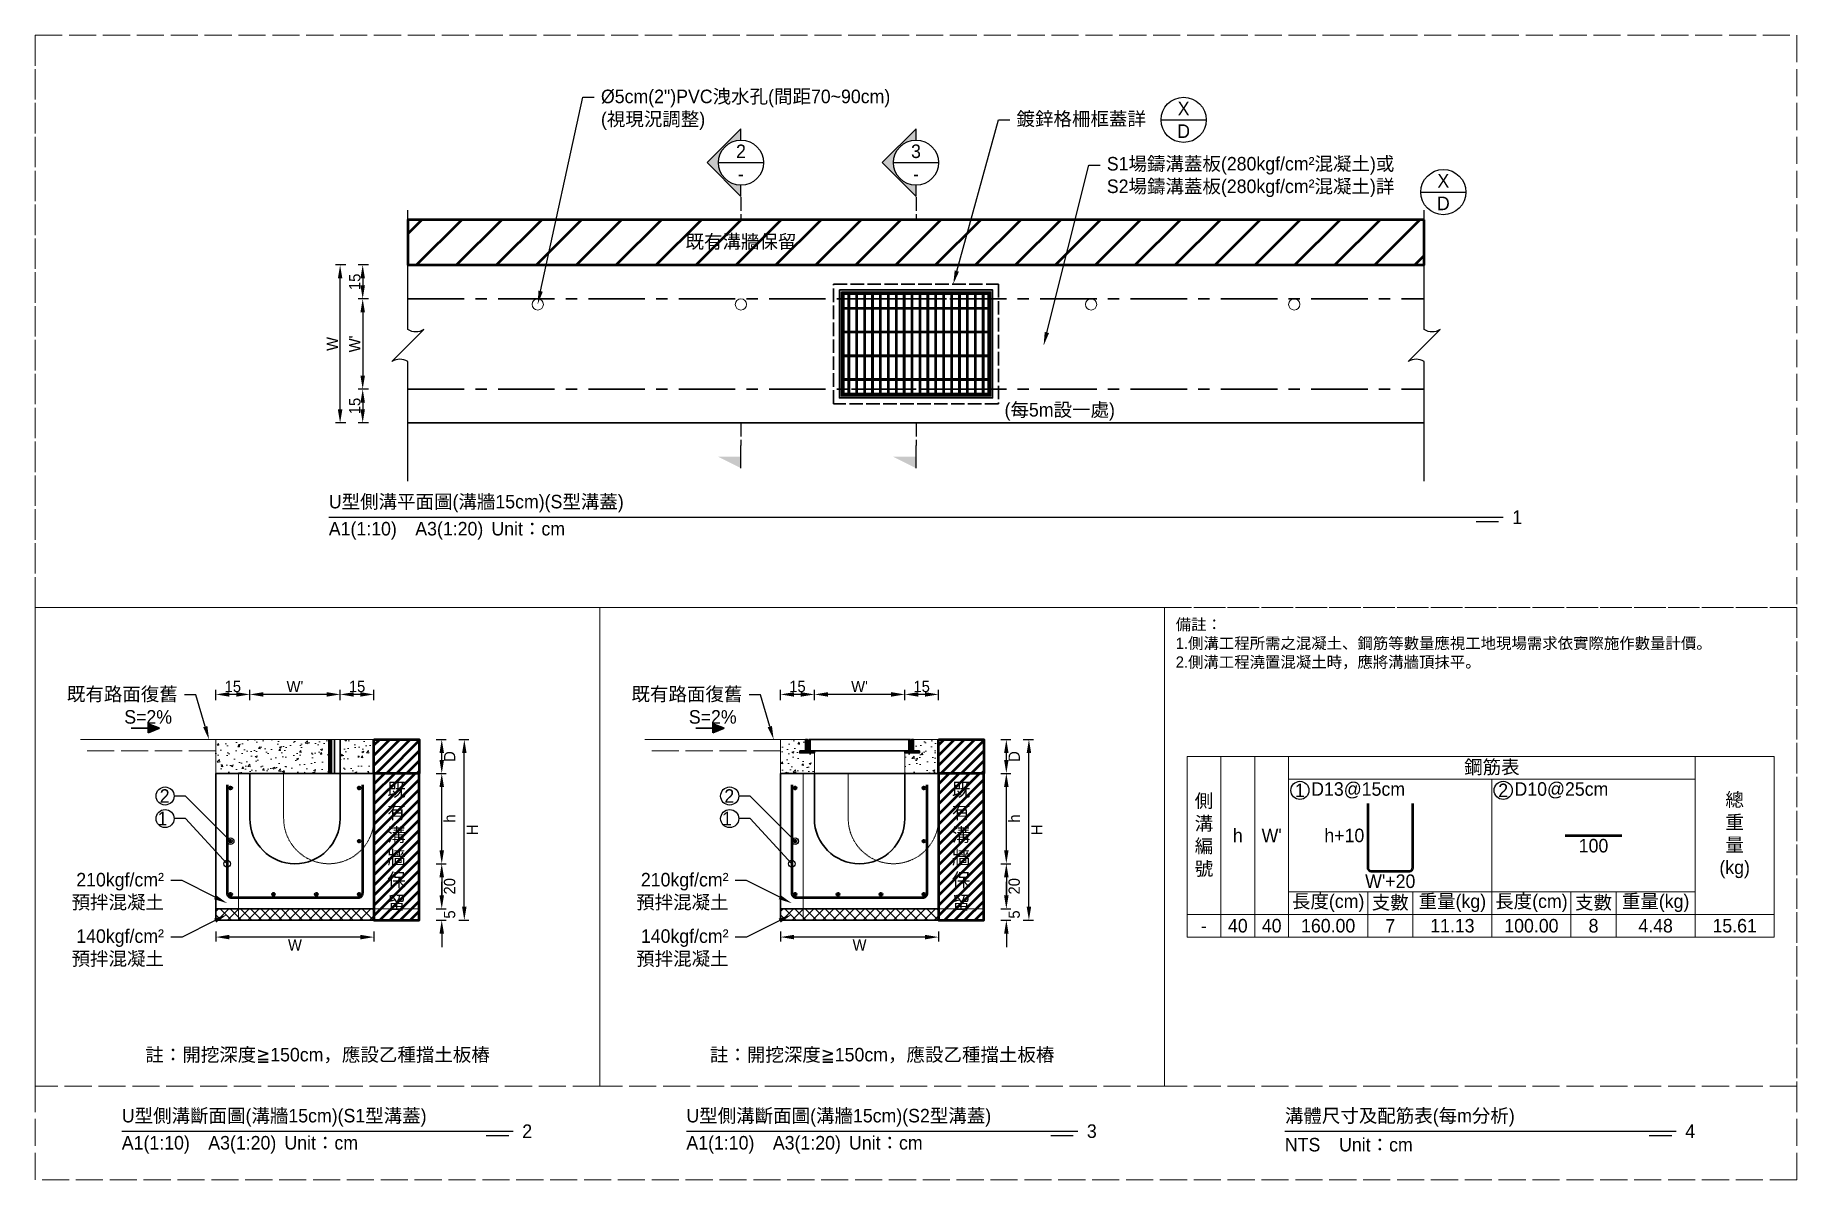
# Model space of a CAD drawing. Extents: x -8520 to 1950, y -2159 to 466.
# Drawn here: x -8520 to -7740, y -507 to 0 of the extents above; entities that cross this region are included whole.
import ezdxf
from ezdxf import colors
from ezdxf.entities.mleader import LeaderData, LeaderLine
from ezdxf.math import Vec2, Vec3

# ---------------------------------------------------------------- set-up
doc = ezdxf.new("R2010")
doc.units = 0
doc.header["$MEASUREMENT"] = 0
for name, pattern in [('ACAD_ISO02W100', [15, 12, -3]), ('CENTERX2', [4, 2.5, -0.5, 0.5, -0.5]), ('HIDDEN', [0.375, 0.25, -0.125])]:
    doc.linetypes.add(name, pattern=pattern)
for name, color, linetype, lineweight in [('一、1.基本-圖框', 7, 'Continuous', 20), ('一、3.基本-變更', 1, 'Continuous', 50), ('二、1.繪圖-既有設施', 8, 'Continuous', 20), ('二、2.繪圖-施作項目', 181, 'Continuous', 30), ('二、3.繪圖-排水流向', 170, 'Continuous', 30), ('二、4.繪圖-設計鋪面', 40, 'Continuous', 20), ('二、5.繪圖-鋼筋', 60, 'Continuous', 50), ('二、6.繪圖-其他施作項目', 35, 'Continuous', 30)]:
    doc.layers.add(name, color=color, linetype=linetype, lineweight=lineweight)
doc.layers.add('一、4.基本-隱藏', color=9, linetype='ACAD_ISO02W100', lineweight=20, plot=False)
doc.layers.add('三、1.文字-說明文字', color=2, linetype='Continuous')
doc.layers.add('三、3.文字-註解文字', color=2, linetype='Continuous')
doc.styles.add('次圖名(詳圖)', font='MS PGothic.ttf', dxfattribs={"height": 6})
doc.styles.add('註解文字(詳圖)', font='MS PGothic.ttf', dxfattribs={"height": 5})
doc.dimstyles.new('註解文字(詳圖)', dxfattribs={"dimtxt": 6, "dimasz": 6, "dimexe": 2, "dimexo": 5, "dimgap": 1, "dimtad": 2, "dimzin": 0, "dimdsep": 46, "dimtxsty": '註解文字(詳圖)', "dimcen": 0.1, "dimclrd": 256, "dimclre": 256, "dimclrt": 256, "dimadec": 0, "dimazin": 0, "dimtfac": 1, "dimtofl": 0, "dimtmove": 0, "dimatfit": 3, "dimfxlon": 1, "dimtolj": 1, "dimtzin": 0, "dimlwd": -1, "dimlwe": -1, "dimarcsym": 1})
pattern_1 = [(45, (-9335.3608, 66.9043), (-2.65165, 2.65165), []), (45, (-9334.477, 66.9043), (-2.65165, 2.65165), []), (45, (-9333.593, 66.9043), (-2.65165, 2.65165), []), (45, (-9332.709, 66.9043), (-2.65165, 2.65165), [])]
pattern_2 = [(50, (-6834.236, -723.171), (9.109233, -0.796954), [0.9525, -10.4775]), (355, (-6834.236, -723.171), (-1.76217, 9.55284), [0.762, -8.38203]), (100.45144, (-6833.477, -723.2375), (7.34706, 8.75589), [0.8095, -8.90451]), (46.1842, (-6834.236, -720.631), (13.55395, -2.10212), [1.42875, -15.71625]), (96.6356, (-6833.107, -720.806), (11.87021, 12.37131), [1.21425, -13.35678]), (351.1842, (-6834.236, -720.631), (11.8702, 12.3713), [1.143, -12.57299]), (21, (-6832.966, -721.266), (7.58072, -5.11326), [0.9525, -10.4775]), (326, (-6832.966, -721.266), (3.0901, 9.2094), [0.762, -8.382]), (71.45144, (-6832.334, -721.692), (10.67082, 4.09614), [0.8095, -8.904497]), (37.5, (-6834.236, -723.171), (0.15443, 4.227752), [0, -8.2804, 0, -8.509, 0, -8.41375]), (7.5, (-6834.236, -723.171), (3.340983, 5.009029), [0, -4.8514, 0, -8.0899, 0, -3.20675]), (327.5, (-6837.0682, -723.171), (6.77953, -0.286437), [0, -3.175, 0, -9.906, 0, -13.1445]), (317.5, (-6838.338, -723.171), (7.40646, 1.271325), [0, -4.1275, 0, -6.5786, 0, -9.3345])]

msp = doc.modelspace()

# ---------------------------------------------------------------- texts
at = {"layer": '一、1.基本-圖框', "char_height": 6, "attachment_point": 5, "style": '註解文字(詳圖)'}
for s, width, insert in [('{\\fMS PGothic|b0|i0|c128|p34;鋼筋表}', 94.24964, (-7875, -324.5)), ('側溝編號', 12.98354, (-8002.5, -354.5)), ('{\\fMS PGothic|b0|i0|c128|p34;總重量(kg)}', 6, (-7767.5, -354.5)), ('{\\fMS PGothic|b0|i0|c128|p34;h}', 12.98354, (-7987.5, -354.5)), ("{\\fMS PGothic|b0|i0|c128|p34;W}'", 22.32258, (-7972.5, -354.5)), ('{\\fMS PGothic|b0|i0|c128|p34;長度(cm)}', 35.02324, (-7947.5, -384.5)), ('{\\fMS PGothic|b0|i0|c128|p34;支數}', 19.27354, (-7920, -384.5)), ('{\\fMS PGothic|b0|i0|c128|p34;重量(kg)}', 30.27214, (-7892.5, -384.5)), ('{\\fMS PGothic|b0|i0|c128|p34;長度(cm)}', 35.02324, (-7857.5, -384.5)), ('{\\fMS PGothic|b0|i0|c128|p34;支數}', 19.27354, (-7830, -384.5)), ('{\\fMS PGothic|b0|i0|c128|p34;重量(kg)}', 30.27214, (-7802.5, -384.5))]:
    msp.add_mtext_dynamic_manual_height_columns(s, width=width, gutter_width=30, heights=[0], dxfattribs=dict(at, insert=insert))
at = {"layer": '三、1.文字-說明文字', "style": '註解文字(詳圖)'}
for s, width, insert, char_height, attachment_point in [('{\\fMS PGothic|b0|i0|c128|p34;X}', 4.41909, (-8011.5, -32.5), 6, 5), ('{\\fMS PGothic|b0|i0|c128|p34;D}', 12.5857, (-8011.5, -42.5), 6, 5), ('{\\fMS PGothic|b0|i0|c128|p34;X}', 4.41909, (-7896.5, -64.5), 6, 5), ('{\\fMS PGothic|b0|i0|c128|p34;D}', 12.5857, (-7896.5, -74.5), 6, 5), ('{\\fMS PGothic|b0|i0|c128|p34;備註：\\P1.側溝工程所需之混凝土、鋼筋等數量應視工地現場需求依實際施作數量計價。\\P2.側溝工程澆置混凝土時，應將溝牆頂抹平。}', 249.57878, (-8015, -258.5), 5, 1)]:
    msp.add_mtext_dynamic_manual_height_columns(s, width=width, gutter_width=30, heights=[0], dxfattribs=dict(at, insert=insert, char_height=char_height, attachment_point=attachment_point))
at = {"layer": '三、3.文字-註解文字', "char_height": 6}
for s, width, gutter_width, insert, attachment_point, style in [('2', 6.60394, 25, (-8207.5, -51.443), 5, '註解文字(詳圖)'), ('3', 6.60394, 25, (-8130, -51.443), 5, '註解文字(詳圖)'), ('-', 6.60394, 25, (-8207.5, -61.443), 5, '註解文字(詳圖)'), ('-', 6.60394, 25, (-8130, -61.443), 5, '註解文字(詳圖)'), ('{\\fMS PGothic|b0|i0|c128|p34;既有溝牆}保留', 70.34372, 30, (-8207.5, -91.75), 5, '次圖名(詳圖)'), ('(每5m設一處)', 52.41253, 30, (-8066.354, -166.81), 5, '註解文字(詳圖)'), ('{\\fMS PGothic|b0|i0|c128|p34;U型側溝平面圖(溝牆15cm)}(S型溝蓋)', 138.66243, 15, (-8390, -207.5), 4, '次圖名(詳圖)'), ('1', 3, 15, (-7866, -213.5), 4, '次圖名(詳圖)'), ('A1(1:10)\u3000A3(1:20){\\fMS PGothic|b0|i0|c128|p34;^IUnit：cm}', 136.03259, 15, (-8390, -219.5), 4, '次圖名(詳圖)'), ('{\\fMS PGothic|b0|i0|c128|p34;既有溝牆}保留', 6, 30, (-8360, -359.5), 5, '次圖名(詳圖)'), ('{\\fMS PGothic|b0|i0|c128|p34;既有溝牆}保留', 6, 30, (-8110, -359.5), 5, '次圖名(詳圖)'), ('1', 8.38231, 30, (-7960, -334.5), 5, '註解文字(詳圖)'), ('D13@15cm', 6.06582, 30, (-7955, -334.5), 4, '註解文字(詳圖)'), ('2', 8.38231, 30, (-7870, -334.5), 5, '註解文字(詳圖)'), ('{\\fMS PGothic|b0|i0|c128|p34;D1}0{\\fMS PGothic|b0|i0|c128|p34;@}25{\\fMS PGothic|b0|i0|c128|p34;cm}', 6.06582, 30, (-7865, -334.5), 4, '註解文字(詳圖)'), ('-', 9.06048, 30, (-8002.5, -394.5), 5, '註解文字(詳圖)'), ('40', 9.06048, 30, (-7987.5, -394.5), 5, '註解文字(詳圖)'), ('4{\\fMS PGothic|b0|i0|c128|p34;0}', 9.06048, 30, (-7972.5, -394.5), 5, '註解文字(詳圖)'), ('160.00', 9.06048, 30, (-7947.5, -394.5), 5, '註解文字(詳圖)'), ('7', 9.06048, 30, (-7920, -394.5), 5, '註解文字(詳圖)'), ('11.13', 9.06048, 30, (-7892.5, -394.5), 5, '註解文字(詳圖)'), ('{\\fMS PGothic|b0|i0|c128|p34;100}.00', 9.06048, 30, (-7857.5, -394.5), 5, '註解文字(詳圖)'), ('8', 9.06048, 30, (-7830, -394.5), 5, '註解文字(詳圖)'), ('4.48', 9.06048, 30, (-7802.5, -394.5), 5, '註解文字(詳圖)'), ('15.61', 9.06048, 30, (-7767.5, -394.5), 5, '註解文字(詳圖)'), ('{\\fMS PGothic|b0|i0|c128|p34;註：開挖深度≧150cm，應設乙種擋土板樁}', 156.49231, 30, (-8395, -452), 5, '註解文字(詳圖)'), ('{\\fMS PGothic|b0|i0|c128|p34;註：開挖深度≧150cm，應設乙種擋土板樁}', 156.49231, 30, (-8145, -452), 5, '註解文字(詳圖)'), ('{\\fMS PGothic|b0|i0|c128|p34;U型側溝斷面圖(溝牆15cm)}(S1型溝蓋)', 143.40617, 15, (-8481.66, -479.5), 4, '次圖名(詳圖)'), ('{\\fMS PGothic|b0|i0|c128|p34;U型側溝斷面圖}(溝牆15cm){\\fMS PGothic|b0|i0|c128|p34;(S2型溝蓋)}', 142.18757, 15, (-8231.66, -479.5), 4, '次圖名(詳圖)'), ('{\\fMS PGothic|b0|i0|c128|p34;溝體尺寸}及{\\fMS PGothic|b0|i0|c128|p34;配筋表(每m分析)}', 144.80097, 15, (-7966.66, -479.5), 4, '次圖名(詳圖)'), ('2', 3, 15, (-8304.34, -485.5), 4, '次圖名(詳圖)'), ('3', 3, 15, (-8054.34, -485.5), 4, '次圖名(詳圖)'), ('4', 3, 15, (-7789.34, -485.5), 4, '次圖名(詳圖)'), ('A1(1:10)\u3000A3(1:20){\\fMS PGothic|b0|i0|c128|p34;^IUnit：cm}', 136.03259, 15, (-8481.66, -491.5), 4, '次圖名(詳圖)'), ('A1(1:10)\u3000A3(1:20){\\fMS PGothic|b0|i0|c128|p34;^IUnit：cm}', 136.03259, 15, (-8231.66, -491.5), 4, '次圖名(詳圖)'), ('NTS{\\fMS PGothic|b0|i0|c128|p34;^IUnit：cm}', 136.03259, 15, (-7966.66, -491.5), 4, '次圖名(詳圖)')]:
    msp.add_mtext_dynamic_manual_height_columns(s, width=width, gutter_width=gutter_width, heights=[0], dxfattribs=dict(at, insert=insert, attachment_point=attachment_point, style=style))
at = {"layer": '二、3.繪圖-排水流向', "char_height": 6, "attachment_point": 5, "style": '註解文字(詳圖)'}
for insert in [(-8470, -302), (-8220, -302)]:
    msp.add_mtext_dynamic_manual_height_columns('{\\fMS PGothic|b0|i0|c128|p34;S=2%}', width=10.17412, gutter_width=30, heights=[0], dxfattribs=dict(at, insert=insert))
at = {"layer": '二、5.繪圖-鋼筋', "char_height": 6, "style": '註解文字(詳圖)'}
for s, width, insert, attachment_point in [('h+10', 8.87231, (-7931.5, -354.5), 6), ('100', 3.56631, (-7830, -356), 2), ("{\\fMS PGothic|b0|i0|c128|p34;W}'+2{\\fMS PGothic|b0|i0|c128|p34;0}", 3.56631, (-7920, -371.75), 2)]:
    msp.add_mtext_dynamic_manual_height_columns(s, width=width, gutter_width=30, heights=[0], dxfattribs=dict(at, insert=insert, attachment_point=attachment_point))

# ---------------------------------------------------------------- blocks, each defined once
blk = doc.blocks.new('*D314')
at = {"layer": 'Defpoints', "color": 0, "transparency": 16777216}
for p in [(-8355, -101.75), (-8375, -116.75), (-8355, -116.75)]:
    blk.add_point(p, dxfattribs=at)
at = {"layer": '三、3.文字-註解文字', "transparency": 16777216}
for p, q in [((-8372.5, -101.75), (-8377, -101.75)), ((-8375, -107.75), (-8375, -110.75)), ((-8372.5, -116.75), (-8377, -116.75))]:
    blk.add_line(p, q, dxfattribs=at)
for points in [[(-8376, -107.75), (-8374, -107.75), (-8375, -101.75)], [(-8376, -110.75), (-8374, -110.75), (-8375, -116.75)]]:
    blk.add_solid(points, dxfattribs=at)
at = {"layer": '三、3.文字-註解文字', "transparency": 16777216, "insert": (-8378.5, -109.25), "char_height": 5, "attachment_point": 5, "rotation": 90, "style": '註解文字(詳圖)'}
blk.add_mtext('\\A1;15', dxfattribs=at)
blk = doc.blocks.new('*D315')
at = {"layer": 'Defpoints', "color": 0, "transparency": 16777216}
for p in [(-8355, -116.75), (-8375, -156.75), (-8355, -156.75)]:
    blk.add_point(p, dxfattribs=at)
at = {"layer": '三、3.文字-註解文字', "transparency": 16777216}
for p, q in [((-8372.5, -116.75), (-8377, -116.75)), ((-8375, -122.75), (-8375, -150.75)), ((-8372.5, -156.75), (-8377, -156.75))]:
    blk.add_line(p, q, dxfattribs=at)
for points in [[(-8376, -122.75), (-8374, -122.75), (-8375, -116.75)], [(-8376, -150.75), (-8374, -150.75), (-8375, -156.75)]]:
    blk.add_solid(points, dxfattribs=at)
at = {"layer": '三、3.文字-註解文字', "transparency": 16777216, "insert": (-8378.5, -136.75), "char_height": 5, "attachment_point": 5, "rotation": 90, "style": '註解文字(詳圖)'}
blk.add_mtext("\\A1;W'", dxfattribs=at)
blk = doc.blocks.new('*D316')
at = {"layer": 'Defpoints', "color": 0, "transparency": 16777216}
for p in [(-8355, -156.75), (-8375, -171.75), (-8355, -171.75)]:
    blk.add_point(p, dxfattribs=at)
at = {"layer": '三、3.文字-註解文字', "transparency": 16777216}
for p, q in [((-8372.5, -156.75), (-8377, -156.75)), ((-8375, -162.75), (-8375, -165.75)), ((-8372.5, -171.75), (-8377, -171.75))]:
    blk.add_line(p, q, dxfattribs=at)
for points in [[(-8376, -162.75), (-8374, -162.75), (-8375, -156.75)], [(-8376, -165.75), (-8374, -165.75), (-8375, -171.75)]]:
    blk.add_solid(points, dxfattribs=at)
at = {"layer": '三、3.文字-註解文字', "transparency": 16777216, "insert": (-8378.5, -164.25), "char_height": 5, "attachment_point": 5, "rotation": 90, "style": '註解文字(詳圖)'}
blk.add_mtext('\\A1;15', dxfattribs=at)
blk = doc.blocks.new('排水流向')
at = {"layer": '二、3.繪圖-排水流向'}
h = blk.add_hatch(color=256, dxfattribs=at)
h.dxf.hatch_style = 1
h.paths.add_polyline_path([(0, 1), (0, -1), (2.5, 0)])
for points in [[(-3.75, 0), (0, 0)], [(0, 1), (0, -1)], [(2.5, 0), (0, 1)], [(2.5, 0), (0, -1)]]:
    blk.add_lwpolyline(points, dxfattribs=at)
blk = doc.blocks.new('_Small')
at = {"color": 0, "linetype": 'ByBlock', "lineweight": -2}
blk.add_circle((0, 0), 0.25, dxfattribs=at)
blk = doc.blocks.new('*D329')
at = {"layer": 'Defpoints', "color": 0, "transparency": 16777216}
for p in [(-8175, -292), (-8175, -327), (-8135, -327)]:
    blk.add_point(p, dxfattribs=at)
at = {"layer": '三、3.文字-註解文字', "transparency": 16777216}
for p, q in [((-8175, -294.5), (-8175, -290)), ((-8141, -292), (-8169, -292)), ((-8135, -294.5), (-8135, -290))]:
    blk.add_line(p, q, dxfattribs=at)
for points in [[(-8169, -291), (-8169, -293), (-8175, -292)], [(-8141, -291), (-8141, -293), (-8135, -292)]]:
    blk.add_solid(points, dxfattribs=at)
at = {"layer": '三、3.文字-註解文字', "transparency": 16777216, "insert": (-8155, -288.5), "char_height": 5, "attachment_point": 5, "style": '註解文字(詳圖)'}
blk.add_mtext("\\A1;W'", dxfattribs=at)
blk = doc.blocks.new('*D330')
at = {"layer": 'Defpoints', "color": 0, "transparency": 16777216}
for p in [(-8190, -292), (-8190, -327), (-8175, -327)]:
    blk.add_point(p, dxfattribs=at)
at = {"layer": '三、3.文字-註解文字', "transparency": 16777216}
for p, q in [((-8190, -294.5), (-8190, -290)), ((-8181, -292), (-8184, -292)), ((-8175, -294.5), (-8175, -290))]:
    blk.add_line(p, q, dxfattribs=at)
for points in [[(-8184, -291), (-8184, -293), (-8190, -292)], [(-8181, -291), (-8181, -293), (-8175, -292)]]:
    blk.add_solid(points, dxfattribs=at)
at = {"layer": '三、3.文字-註解文字', "transparency": 16777216, "insert": (-8182.5, -288.5), "char_height": 5, "attachment_point": 5, "style": '註解文字(詳圖)'}
blk.add_mtext('\\A1;15', dxfattribs=at)
blk = doc.blocks.new('*D331')
at = {"layer": 'Defpoints', "color": 0, "transparency": 16777216}
for p in [(-8135, -292), (-8135, -327), (-8120, -327)]:
    blk.add_point(p, dxfattribs=at)
at = {"layer": '三、3.文字-註解文字', "transparency": 16777216}
for p, q in [((-8135, -294.5), (-8135, -290)), ((-8126, -292), (-8129, -292)), ((-8120, -294.5), (-8120, -290))]:
    blk.add_line(p, q, dxfattribs=at)
for points in [[(-8129, -291), (-8129, -293), (-8135, -292)], [(-8126, -291), (-8126, -293), (-8120, -292)]]:
    blk.add_solid(points, dxfattribs=at)
at = {"layer": '三、3.文字-註解文字', "transparency": 16777216, "insert": (-8127.5, -288.5), "char_height": 5, "attachment_point": 5, "style": '註解文字(詳圖)'}
blk.add_mtext('\\A1;15', dxfattribs=at)
blk = doc.blocks.new('*D332')
at = {"layer": 'Defpoints', "color": 0, "transparency": 16777216}
for p in [(-8425, -292), (-8425, -327), (-8385, -327)]:
    blk.add_point(p, dxfattribs=at)
at = {"layer": '三、3.文字-註解文字', "transparency": 16777216}
for p, q in [((-8425, -294.5), (-8425, -290)), ((-8391, -292), (-8419, -292)), ((-8385, -294.5), (-8385, -290))]:
    blk.add_line(p, q, dxfattribs=at)
for points in [[(-8419, -291), (-8419, -293), (-8425, -292)], [(-8391, -291), (-8391, -293), (-8385, -292)]]:
    blk.add_solid(points, dxfattribs=at)
at = {"layer": '三、3.文字-註解文字', "transparency": 16777216, "insert": (-8405, -288.5), "char_height": 5, "attachment_point": 5, "style": '註解文字(詳圖)'}
blk.add_mtext("\\A1;W'", dxfattribs=at)
blk = doc.blocks.new('*D333')
at = {"layer": 'Defpoints', "color": 0, "transparency": 16777216}
for p in [(-8440, -292), (-8440, -327), (-8425, -327)]:
    blk.add_point(p, dxfattribs=at)
at = {"layer": '三、3.文字-註解文字', "transparency": 16777216}
for p, q in [((-8440, -294.5), (-8440, -290)), ((-8431, -292), (-8434, -292)), ((-8425, -294.5), (-8425, -290))]:
    blk.add_line(p, q, dxfattribs=at)
for points in [[(-8434, -291), (-8434, -293), (-8440, -292)], [(-8431, -291), (-8431, -293), (-8425, -292)]]:
    blk.add_solid(points, dxfattribs=at)
at = {"layer": '三、3.文字-註解文字', "transparency": 16777216, "insert": (-8432.5, -288.5), "char_height": 5, "attachment_point": 5, "style": '註解文字(詳圖)'}
blk.add_mtext('\\A1;15', dxfattribs=at)
blk = doc.blocks.new('*D334')
at = {"layer": 'Defpoints', "color": 0, "transparency": 16777216}
for p in [(-8385, -292), (-8385, -327), (-8370, -327)]:
    blk.add_point(p, dxfattribs=at)
at = {"layer": '三、3.文字-註解文字', "transparency": 16777216}
for p, q in [((-8385, -294.5), (-8385, -290)), ((-8376, -292), (-8379, -292)), ((-8370, -294.5), (-8370, -290))]:
    blk.add_line(p, q, dxfattribs=at)
for points in [[(-8379, -291), (-8379, -293), (-8385, -292)], [(-8376, -291), (-8376, -293), (-8370, -292)]]:
    blk.add_solid(points, dxfattribs=at)
at = {"layer": '三、3.文字-註解文字', "transparency": 16777216, "insert": (-8377.5, -288.5), "char_height": 5, "attachment_point": 5, "style": '註解文字(詳圖)'}
blk.add_mtext('\\A1;15', dxfattribs=at)
blk = doc.blocks.new('*D339')
at = {"layer": 'Defpoints', "color": 0, "transparency": 16777216}
for p in [(-8190, -392), (-8120, -392), (-8190, -399.5)]:
    blk.add_point(p, dxfattribs=at)
at = {"layer": '三、3.文字-註解文字', "transparency": 16777216}
for p, q in [((-8190, -397), (-8190, -401.5)), ((-8120, -397), (-8120, -401.5)), ((-8126, -399.5), (-8184, -399.5))]:
    blk.add_line(p, q, dxfattribs=at)
for points in [[(-8184, -398.5), (-8184, -400.5), (-8190, -399.5)], [(-8126, -398.5), (-8126, -400.5), (-8120, -399.5)]]:
    blk.add_solid(points, dxfattribs=at)
at = {"layer": '三、3.文字-註解文字', "transparency": 16777216, "insert": (-8155, -403), "char_height": 5, "attachment_point": 5, "style": '註解文字(詳圖)'}
blk.add_mtext('\\A1;W', dxfattribs=at)
blk = doc.blocks.new('*D340')
at = {"layer": 'Defpoints', "color": 0, "transparency": 16777216}
for p in [(-8440, -392), (-8370, -392), (-8440, -399.5)]:
    blk.add_point(p, dxfattribs=at)
at = {"layer": '三、3.文字-註解文字', "transparency": 16777216}
for p, q in [((-8440, -397), (-8440, -401.5)), ((-8370, -397), (-8370, -401.5)), ((-8376, -399.5), (-8434, -399.5))]:
    blk.add_line(p, q, dxfattribs=at)
for points in [[(-8434, -398.5), (-8434, -400.5), (-8440, -399.5)], [(-8376, -398.5), (-8376, -400.5), (-8370, -399.5)]]:
    blk.add_solid(points, dxfattribs=at)
at = {"layer": '三、3.文字-註解文字', "transparency": 16777216, "insert": (-8405, -403), "char_height": 5, "attachment_point": 5, "style": '註解文字(詳圖)'}
blk.add_mtext('\\A1;W', dxfattribs=at)
blk = doc.blocks.new('*D361')
at = {"layer": 'Defpoints', "color": 0, "transparency": 16777216}
for p in [(-8155, -327), (-8090, -327), (-8155, -367)]:
    blk.add_point(p, dxfattribs=at)
at = {"layer": '三、3.文字-註解文字', "transparency": 16777216}
for p, q in [((-8092.5, -327), (-8088, -327)), ((-8090, -361), (-8090, -333)), ((-8092.5, -367), (-8088, -367))]:
    blk.add_line(p, q, dxfattribs=at)
for points in [[(-8091, -333), (-8089, -333), (-8090, -327)], [(-8091, -361), (-8089, -361), (-8090, -367)]]:
    blk.add_solid(points, dxfattribs=at)
at = {"layer": '三、3.文字-註解文字', "transparency": 16777216, "insert": (-8086.5, -347), "char_height": 5, "attachment_point": 5, "rotation": 90, "style": '註解文字(詳圖)'}
blk.add_mtext('\\A1;h', dxfattribs=at)
blk = doc.blocks.new('*D362')
at = {"layer": 'Defpoints', "color": 0, "transparency": 16777216}
for p in [(-8155, -367), (-8155, -387), (-8090, -387)]:
    blk.add_point(p, dxfattribs=at)
at = {"layer": '三、3.文字-註解文字', "transparency": 16777216}
for p, q in [((-8092.5, -367), (-8088, -367)), ((-8090, -373), (-8090, -381)), ((-8092.5, -387), (-8088, -387))]:
    blk.add_line(p, q, dxfattribs=at)
for points in [[(-8091, -373), (-8089, -373), (-8090, -367)], [(-8091, -381), (-8089, -381), (-8090, -387)]]:
    blk.add_solid(points, dxfattribs=at)
at = {"layer": '三、3.文字-註解文字', "transparency": 16777216, "insert": (-8086.5, -377), "char_height": 5, "attachment_point": 5, "rotation": 90, "style": '註解文字(詳圖)'}
blk.add_mtext('\\A1;20', dxfattribs=at)
blk = doc.blocks.new('*D363')
at = {"layer": 'Defpoints', "color": 0, "transparency": 16777216}
for p in [(-8155, -387), (-8155, -392), (-8090, -392)]:
    blk.add_point(p, dxfattribs=at)
at = {"layer": '三、3.文字-註解文字', "transparency": 16777216}
for p, q in [((-8090, -381), (-8090, -375)), ((-8092.5, -387), (-8088, -387)), ((-8092.5, -392), (-8088, -392)), ((-8090, -398), (-8090, -404))]:
    blk.add_line(p, q, dxfattribs=at)
for points in [[(-8091, -381), (-8089, -381), (-8090, -387)], [(-8091, -398), (-8089, -398), (-8090, -392)]]:
    blk.add_solid(points, dxfattribs=at)
at = {"layer": '三、3.文字-註解文字', "transparency": 16777216, "insert": (-8086.5, -389.5), "char_height": 5, "attachment_point": 5, "rotation": 90, "style": '註解文字(詳圖)'}
blk.add_mtext('\\A1;5', dxfattribs=at)
blk = doc.blocks.new('*D364')
at = {"layer": 'Defpoints', "color": 0, "transparency": 16777216}
for p in [(-8100, -312), (-8090, -312), (-8100, -327)]:
    blk.add_point(p, dxfattribs=at)
at = {"layer": '三、3.文字-註解文字', "transparency": 16777216}
for p, q in [((-8092.5, -312), (-8088, -312)), ((-8090, -321), (-8090, -318)), ((-8092.5, -327), (-8088, -327))]:
    blk.add_line(p, q, dxfattribs=at)
for points in [[(-8091, -318), (-8089, -318), (-8090, -312)], [(-8091, -321), (-8089, -321), (-8090, -327)]]:
    blk.add_solid(points, dxfattribs=at)
at = {"layer": '三、3.文字-註解文字', "transparency": 16777216, "insert": (-8086.5, -319.5), "char_height": 5, "attachment_point": 5, "rotation": 90, "style": '註解文字(詳圖)'}
blk.add_mtext('\\A1;D', dxfattribs=at)
blk = doc.blocks.new('*D365')
at = {"layer": 'Defpoints', "color": 0, "transparency": 16777216}
for p in [(-8100, -312), (-8080, -312), (-8100, -392)]:
    blk.add_point(p, dxfattribs=at)
at = {"layer": '三、3.文字-註解文字', "transparency": 16777216}
for p, q in [((-8082.5, -312), (-8078, -312)), ((-8080, -386), (-8080, -318)), ((-8082.5, -392), (-8078, -392))]:
    blk.add_line(p, q, dxfattribs=at)
for points in [[(-8081, -318), (-8079, -318), (-8080, -312)], [(-8081, -386), (-8079, -386), (-8080, -392)]]:
    blk.add_solid(points, dxfattribs=at)
at = {"layer": '三、3.文字-註解文字', "transparency": 16777216, "insert": (-8076.5, -352), "char_height": 5, "attachment_point": 5, "rotation": 90, "style": '註解文字(詳圖)'}
blk.add_mtext('\\A1;H', dxfattribs=at)
blk = doc.blocks.new('*D368')
at = {"layer": 'Defpoints', "color": 0, "transparency": 16777216}
for p in [(-8405, -327), (-8340, -327), (-8405, -367)]:
    blk.add_point(p, dxfattribs=at)
at = {"layer": '三、3.文字-註解文字', "transparency": 16777216}
for p, q in [((-8342.5, -327), (-8338, -327)), ((-8340, -361), (-8340, -333)), ((-8342.5, -367), (-8338, -367))]:
    blk.add_line(p, q, dxfattribs=at)
for points in [[(-8341, -333), (-8339, -333), (-8340, -327)], [(-8341, -361), (-8339, -361), (-8340, -367)]]:
    blk.add_solid(points, dxfattribs=at)
at = {"layer": '三、3.文字-註解文字', "transparency": 16777216, "insert": (-8336.5, -347), "char_height": 5, "attachment_point": 5, "rotation": 90, "style": '註解文字(詳圖)'}
blk.add_mtext('\\A1;h', dxfattribs=at)
blk = doc.blocks.new('*D369')
at = {"layer": 'Defpoints', "color": 0, "transparency": 16777216}
for p in [(-8405, -367), (-8405, -387), (-8340, -387)]:
    blk.add_point(p, dxfattribs=at)
at = {"layer": '三、3.文字-註解文字', "transparency": 16777216}
for p, q in [((-8342.5, -367), (-8338, -367)), ((-8340, -373), (-8340, -381)), ((-8342.5, -387), (-8338, -387))]:
    blk.add_line(p, q, dxfattribs=at)
for points in [[(-8341, -373), (-8339, -373), (-8340, -367)], [(-8341, -381), (-8339, -381), (-8340, -387)]]:
    blk.add_solid(points, dxfattribs=at)
at = {"layer": '三、3.文字-註解文字', "transparency": 16777216, "insert": (-8336.5, -377), "char_height": 5, "attachment_point": 5, "rotation": 90, "style": '註解文字(詳圖)'}
blk.add_mtext('\\A1;20', dxfattribs=at)
blk = doc.blocks.new('*D370')
at = {"layer": 'Defpoints', "color": 0, "transparency": 16777216}
for p in [(-8405, -387), (-8405, -392), (-8340, -392)]:
    blk.add_point(p, dxfattribs=at)
at = {"layer": '三、3.文字-註解文字', "transparency": 16777216}
for p, q in [((-8340, -381), (-8340, -375)), ((-8342.5, -387), (-8338, -387)), ((-8342.5, -392), (-8338, -392)), ((-8340, -398), (-8340, -404))]:
    blk.add_line(p, q, dxfattribs=at)
for points in [[(-8341, -381), (-8339, -381), (-8340, -387)], [(-8341, -398), (-8339, -398), (-8340, -392)]]:
    blk.add_solid(points, dxfattribs=at)
at = {"layer": '三、3.文字-註解文字', "transparency": 16777216, "insert": (-8336.5, -389.5), "char_height": 5, "attachment_point": 5, "rotation": 90, "style": '註解文字(詳圖)'}
blk.add_mtext('\\A1;5', dxfattribs=at)
blk = doc.blocks.new('*D366')
at = {"layer": 'Defpoints', "color": 0, "transparency": 16777216}
for p in [(-8350, -312), (-8340, -312), (-8350, -327)]:
    blk.add_point(p, dxfattribs=at)
at = {"layer": '三、3.文字-註解文字', "transparency": 16777216}
for p, q in [((-8342.5, -312), (-8338, -312)), ((-8340, -321), (-8340, -318)), ((-8342.5, -327), (-8338, -327))]:
    blk.add_line(p, q, dxfattribs=at)
for points in [[(-8341, -318), (-8339, -318), (-8340, -312)], [(-8341, -321), (-8339, -321), (-8340, -327)]]:
    blk.add_solid(points, dxfattribs=at)
at = {"layer": '三、3.文字-註解文字', "transparency": 16777216, "insert": (-8336.5, -319.5), "char_height": 5, "attachment_point": 5, "rotation": 90, "style": '註解文字(詳圖)'}
blk.add_mtext('\\A1;D', dxfattribs=at)
blk = doc.blocks.new('*D367')
at = {"layer": 'Defpoints', "color": 0, "transparency": 16777216}
for p in [(-8350, -312), (-8330, -312), (-8350, -392)]:
    blk.add_point(p, dxfattribs=at)
at = {"layer": '三、3.文字-註解文字', "transparency": 16777216}
for p, q in [((-8332.5, -312), (-8328, -312)), ((-8330, -386), (-8330, -318)), ((-8332.5, -392), (-8328, -392))]:
    blk.add_line(p, q, dxfattribs=at)
for points in [[(-8331, -318), (-8329, -318), (-8330, -312)], [(-8331, -386), (-8329, -386), (-8330, -392)]]:
    blk.add_solid(points, dxfattribs=at)
at = {"layer": '三、3.文字-註解文字', "transparency": 16777216, "insert": (-8326.5, -352), "char_height": 5, "attachment_point": 5, "rotation": 90, "style": '註解文字(詳圖)'}
blk.add_mtext('\\A1;H', dxfattribs=at)
blk = doc.blocks.new('*D374')
at = {"layer": 'Defpoints', "color": 0, "transparency": 16777216}
for p in [(-8385, -101.75), (-8355, -101.75), (-8355, -171.75)]:
    blk.add_point(p, dxfattribs=at)
at = {"layer": '三、3.文字-註解文字', "transparency": 16777216}
for p, q in [((-8382.5, -101.75), (-8387, -101.75)), ((-8385, -165.75), (-8385, -107.75)), ((-8382.5, -171.75), (-8387, -171.75))]:
    blk.add_line(p, q, dxfattribs=at)
for points in [[(-8386, -107.75), (-8384, -107.75), (-8385, -101.75)], [(-8386, -165.75), (-8384, -165.75), (-8385, -171.75)]]:
    blk.add_solid(points, dxfattribs=at)
at = {"layer": '三、3.文字-註解文字', "transparency": 16777216, "insert": (-8388.5, -136.75), "char_height": 5, "attachment_point": 5, "rotation": 90, "style": '註解文字(詳圖)'}
blk.add_mtext('\\A1;W', dxfattribs=at)

# ---------------------------------------------------------------- dimensions: what is measured, and where the dimension line sits
at = {"layer": '三、3.文字-註解文字'}
for base, p1, p2, text, picture, middle in [((-8385, -101.75), (-8355, -171.75), (-8355, -101.75), 'W', '*D374', (-8388.5, -136.75)), ((-8375, -116.75), (-8355, -101.75), (-8355, -116.75), '15', '*D314', (-8378.5, -109.25)), ((-8375, -156.75), (-8355, -116.75), (-8355, -156.75), "W'", '*D315', (-8378.5, -136.75)), ((-8375, -171.75), (-8355, -156.75), (-8355, -171.75), '15', '*D316', (-8378.5, -164.25)), ((-8340, -312), (-8350, -327), (-8350, -312), 'D', '*D366', (-8336.5, -319.5)), ((-8330, -312), (-8350, -392), (-8350, -312), 'H', '*D367', (-8326.5, -352)), ((-8090, -312), (-8100, -327), (-8100, -312), 'D', '*D364', (-8086.5, -319.5)), ((-8080, -312), (-8100, -392), (-8100, -312), 'H', '*D365', (-8076.5, -352)), ((-8340, -327), (-8405, -367), (-8405, -327), 'h', '*D368', (-8336.5, -347)), ((-8090, -327), (-8155, -367), (-8155, -327), 'h', '*D361', (-8086.5, -347)), ((-8340, -387), (-8405, -367), (-8405, -387), '20', '*D369', (-8336.5, -377)), ((-8090, -387), (-8155, -367), (-8155, -387), '20', '*D362', (-8086.5, -377)), ((-8340, -392), (-8405, -387), (-8405, -392), '5', '*D370', (-8336.5, -389.5)), ((-8090, -392), (-8155, -387), (-8155, -392), '5', '*D363', (-8086.5, -389.5))]:
    dim = msp.add_linear_dim(base=base, p1=p1, p2=p2, angle=90, text=text, dimstyle='註解文字(詳圖)', dxfattribs=at)
    dim.commit()
    dim.dimension.update_dxf_attribs({"geometry": picture, "text_midpoint": middle})
for base, p1, p2, text, picture, middle in [((-8440, -292), (-8425, -327), (-8440, -327), '15', '*D333', (-8432.5, -288.5)), ((-8425, -292), (-8385, -327), (-8425, -327), "W'", '*D332', (-8405, -288.5)), ((-8385, -292), (-8370, -327), (-8385, -327), '15', '*D334', (-8377.5, -288.5)), ((-8190, -292), (-8175, -327), (-8190, -327), '15', '*D330', (-8182.5, -288.5)), ((-8175, -292), (-8135, -327), (-8175, -327), "W'", '*D329', (-8155, -288.5)), ((-8135, -292), (-8120, -327), (-8135, -327), '15', '*D331', (-8127.5, -288.5)), ((-8440, -399.5), (-8370, -392), (-8440, -392), 'W', '*D340', (-8405, -403)), ((-8190, -399.5), (-8120, -392), (-8190, -392), 'W', '*D339', (-8155, -403))]:
    dim = msp.add_linear_dim(base=base, p1=p1, p2=p2, text=text, dimstyle='註解文字(詳圖)', dxfattribs=at)
    dim.commit()
    dim.dimension.update_dxf_attribs({"geometry": picture, "text_midpoint": middle})

# ---------------------------------------------------------------- hatches: boundary and pattern name
at = {"layer": '一、3.基本-變更'}
h = msp.add_hatch(dxfattribs=at)
h.set_pattern_fill('ANSI31', color=256, scale=100)
h.set_pattern_definition([(45, (-9926.861, 2017.127), (-8.838835, 8.838835), [])])
h.paths.add_polyline_path([(-7905, -101.75), (-7905, -81.75), (-8355, -81.75), (-8355, -101.75)])
h = msp.add_hatch(dxfattribs=at)
h.set_pattern_fill('ANSI31', color=256)
h.set_pattern_definition([(45, (-7084.236, -761.9498), (-2.245064, 2.245064), [])])
h.paths.add_polyline_path([(-8370, -327), (-8350, -327), (-8350, -312), (-8370, -312)])
h = msp.add_hatch(dxfattribs=at)
h.set_pattern_fill('ANSI31', color=256)
h.set_pattern_definition([(45, (-6834.236, -761.9498), (-2.245064, 2.245064), [])])
h.paths.add_polyline_path([(-8120, -327), (-8100, -327), (-8100, -312), (-8120, -312)])
h = msp.add_hatch(dxfattribs=at)
h.set_pattern_fill('ANSI31', color=256)
h.set_pattern_definition([(45, (-8647.2377, -945.6878), (-2.245064, 2.245064), [])])
h.paths.add_polyline_path([(-8350, -327), (-8370, -327), (-8370, -387), (-8350, -387)])
h.paths.add_polyline_path([(-8350, -387), (-8370, -387), (-8370, -392), (-8350, -392)])
h = msp.add_hatch(dxfattribs=at)
h.set_pattern_fill('ANSI31', color=256)
h.set_pattern_definition([(45, (-8397.2377, -945.6878), (-2.245064, 2.245064), [])])
h.paths.add_polyline_path([(-8100, -327), (-8120, -327), (-8120, -387), (-8100, -387)])
h.paths.add_polyline_path([(-8100, -387), (-8120, -387), (-8120, -392), (-8100, -392)])
at = {"layer": '三、3.文字-註解文字'}
h = msp.add_hatch(color=256, dxfattribs=at)
h.dxf.hatch_style = 1
h.paths.add_polyline_path([(-8207.5, -41.443), (-8222.5, -56.443), (-8207.5, -71.443), (-8207.5, -66.443, -0.4142136), (-8217.5, -56.443, -0.4142136), (-8207.5, -46.443)])
h = msp.add_hatch(color=256, dxfattribs=at)
h.dxf.hatch_style = 1
h.paths.add_polyline_path([(-8130, -41.443), (-8145, -56.443), (-8130, -71.443), (-8130, -66.443, -0.4142136), (-8140, -56.443, -0.4142136), (-8130, -46.443)])
h = msp.add_hatch(color=256, dxfattribs=at)
h.dxf.hatch_style = 1
h.paths.add_polyline_path([(-8217.5, -186.75), (-8207.5, -191.75), (-8207.5, -186.75)])
h = msp.add_hatch(color=256, dxfattribs=at)
h.dxf.hatch_style = 1
h.paths.add_polyline_path([(-8140, -186.75), (-8130, -191.75), (-8130, -186.75)])
at = {"layer": '二、1.繪圖-既有設施'}
h = msp.add_hatch(dxfattribs=at)
h.set_pattern_fill('AR-CONC', color=256, scale=0.05)
h.set_pattern_definition([(50, (-7084.236, -761.95), (9.109233, -0.796954), [0.9525, -10.4775]), (355, (-7084.236, -761.95), (-1.76217, 9.55284), [0.762, -8.38203]), (100.45144, (-7083.477, -762.016), (7.34706, 8.75589), [0.8095, -8.90451]), (46.1842, (-7084.236, -759.41), (13.55395, -2.10212), [1.42875, -15.71625]), (96.6356, (-7083.107, -759.585), (11.87021, 12.37131), [1.21425, -13.35678]), (351.1842, (-7084.236, -759.41), (11.8702, 12.3713), [1.143, -12.57299]), (21, (-7082.966, -760.045), (7.58072, -5.11326), [0.9525, -10.4775]), (326, (-7082.966, -760.045), (3.0901, 9.2094), [0.762, -8.382]), (71.45144, (-7082.334, -760.471), (10.67082, 4.09614), [0.8095, -8.904497]), (37.5, (-7084.236, -761.9498), (0.15443, 4.227752), [0, -8.2804, 0, -8.509, 0, -8.41375]), (7.5, (-7084.236, -761.95), (3.340983, 5.009029), [0, -4.8514, 0, -8.0899, 0, -3.20675]), (327.5, (-7087.0682, -761.9498), (6.77953, -0.286437), [0, -3.175, 0, -9.906, 0, -13.1445]), (317.5, (-7088.338, -761.95), (7.40646, 1.271325), [0, -4.1275, 0, -6.5786, 0, -9.3345])])
h.paths.add_polyline_path([(-8440, -312), (-8440, -327), (-8390, -327), (-8390, -312)])
h.paths.add_polyline_path([(-8370, -312), (-8385, -312), (-8385, -327), (-8370, -327)])
h = msp.add_hatch(dxfattribs=at)
h.set_pattern_fill('AR-CONC', color=256, scale=0.05)
h.set_pattern_definition(pattern_2)
h.paths.add_polyline_path([(-8190, -327), (-8175, -327), (-8175, -317.9), (-8181.5, -317.9), (-8181.5, -317), (-8178.9, -317), (-8178.9, -312), (-8190, -312)])
h = msp.add_hatch(dxfattribs=at)
h.set_pattern_fill('AR-CONC', color=256, scale=0.05)
h.set_pattern_definition(pattern_2)
h.paths.add_polyline_path([(-8128.5, -317.9), (-8135, -317.9), (-8135, -327), (-8120, -327), (-8120, -312), (-8131.1, -312), (-8131.1, -317), (-8128.5, -317)])
at = {"layer": '二、2.繪圖-施作項目'}
h = msp.add_hatch(dxfattribs=at)
h.set_pattern_fill('ANSI37', color=256)
h.set_pattern_definition([(45, (-8647.2377, -945.6878), (-2.245064, 2.245064), []), (135, (-8647.2377, -945.6878), (-2.245064, -2.245064), [])])
h.paths.add_polyline_path([(-8440, -387), (-8440, -392), (-8370, -392), (-8370, -387)])
h = msp.add_hatch(dxfattribs=at)
h.set_pattern_fill('ANSI37', color=256)
h.set_pattern_definition([(45, (-8397.2377, -945.6878), (-2.245064, 2.245064), []), (135, (-8397.2377, -945.6878), (-2.245064, -2.245064), [])])
h.paths.add_polyline_path([(-8190, -387), (-8190, -392), (-8120, -392), (-8120, -387)])
at = {"layer": '二、5.繪圖-鋼筋'}
h = msp.add_hatch(color=256, dxfattribs=at)
h.dxf.hatch_style = 1
h.paths.add_polyline_path([(-8433, -333.5, 1), (-8434, -333.5, 1)])
h = msp.add_hatch(color=256, dxfattribs=at)
h.dxf.hatch_style = 1
h.paths.add_polyline_path([(-8376, -333.5, 1), (-8377, -333.5, 1)])
h = msp.add_hatch(color=256, dxfattribs=at)
h.dxf.hatch_style = 1
h.paths.add_polyline_path([(-8183, -333.5, 1), (-8184, -333.5, 1)])
h = msp.add_hatch(color=256, dxfattribs=at)
h.dxf.hatch_style = 1
h.paths.add_polyline_path([(-8126, -333.5, 1), (-8127, -333.5, 1)])
h = msp.add_hatch(color=256, dxfattribs=at)
h.dxf.hatch_style = 1
h.paths.add_polyline_path([(-8433, -357, 1), (-8434, -357, 1)])
h = msp.add_hatch(color=256, dxfattribs=at)
h.dxf.hatch_style = 1
h.paths.add_polyline_path([(-8376, -357, 1), (-8377, -357, 1)])
h = msp.add_hatch(color=256, dxfattribs=at)
h.dxf.hatch_style = 1
h.paths.add_polyline_path([(-8183, -357, 1), (-8184, -357, 1)])
h = msp.add_hatch(color=256, dxfattribs=at)
h.dxf.hatch_style = 1
h.paths.add_polyline_path([(-8126, -357, 1), (-8127, -357, 1)])
h = msp.add_hatch(color=256, dxfattribs=at)
h.dxf.hatch_style = 1
h.paths.add_polyline_path([(-8433, -380.5, 1), (-8434, -380.5, 1)])
h = msp.add_hatch(color=256, dxfattribs=at)
h.dxf.hatch_style = 1
h.paths.add_polyline_path([(-8414, -380.5, 1), (-8415, -380.5, 1)])
h = msp.add_hatch(color=256, dxfattribs=at)
h.dxf.hatch_style = 1
h.paths.add_polyline_path([(-8395, -380.5, 1), (-8396, -380.5, 1)])
h = msp.add_hatch(color=256, dxfattribs=at)
h.dxf.hatch_style = 1
h.paths.add_polyline_path([(-8376, -380.5, 1), (-8377, -380.5, 1)])
h = msp.add_hatch(color=256, dxfattribs=at)
h.dxf.hatch_style = 1
h.paths.add_polyline_path([(-8183, -380.5, 1), (-8184, -380.5, 1)])
h = msp.add_hatch(color=256, dxfattribs=at)
h.dxf.hatch_style = 1
h.paths.add_polyline_path([(-8164, -380.5, 1), (-8165, -380.5, 1)])
h = msp.add_hatch(color=256, dxfattribs=at)
h.dxf.hatch_style = 1
h.paths.add_polyline_path([(-8145, -380.5, 1), (-8146, -380.5, 1)])
h = msp.add_hatch(color=256, dxfattribs=at)
h.dxf.hatch_style = 1
h.paths.add_polyline_path([(-8126, -380.5, 1), (-8127, -380.5, 1)])
at = {"layer": '二、6.繪圖-其他施作項目'}
h = msp.add_hatch(color=256, dxfattribs=at)
h.dxf.hatch_style = 1
h.paths.add_polyline_path([(-8163.9, -160.65), (-8096.1, -160.65), (-8096.1, -112.85), (-8163.9, -112.85)])
h.paths.add_polyline_path([(-8163, -159.75), (-8097, -159.75), (-8097, -113.75), (-8163, -113.75)], flags=16)
h.paths.add_polyline_path([(-8160, -156.75), (-8100, -156.75), (-8100, -116.75), (-8160, -116.75)], flags=0)
h = msp.add_hatch(dxfattribs=at)
h.set_pattern_fill('ANSI34', color=256, scale=5)
h.set_pattern_definition(pattern_1)
h.paths.add_polyline_path([(-8098, -120.75), (-8162, -120.75), (-8162, -121.25), (-8098, -121.25)])
h = msp.add_hatch(dxfattribs=at)
h.set_pattern_fill('ANSI34', color=256, scale=5)
h.set_pattern_definition(pattern_1)
h.paths.add_polyline_path([(-8098, -131.25), (-8162, -131.25), (-8162, -131.75), (-8098, -131.75)])
h = msp.add_hatch(dxfattribs=at)
h.set_pattern_fill('ANSI34', color=256, scale=5)
h.set_pattern_definition(pattern_1)
h.paths.add_polyline_path([(-8098, -141.75), (-8162, -141.75), (-8162, -142.25), (-8098, -142.25)])
h = msp.add_hatch(dxfattribs=at)
h.set_pattern_fill('ANSI34', color=256, scale=5)
h.set_pattern_definition(pattern_1)
h.paths.add_polyline_path([(-8098, -152.25), (-8162, -152.25), (-8162, -152.75), (-8098, -152.75)])
h = msp.add_hatch(dxfattribs=at)
h.set_pattern_fill('ANSI31', color=256, scale=0.1)
h.set_pattern_definition([(45, (-6463.49114, -1616.28593), (-0.224506403, 0.224506403), [])])
h.paths.add_polyline_path([(-8178.9, -317), (-8181.5, -317), (-8181.5, -317.9), (-8175, -317.9), (-8175, -317), (-8178, -317), (-8178, -312), (-8178.9, -312)])
h.paths.add_polyline_path([(-8131.1, -312), (-8132, -312), (-8132, -317), (-8135, -317), (-8135, -317.9), (-8128.5, -317.9), (-8128.5, -317), (-8131.1, -317)])

# ---------------------------------------------------------------- linework, layer by layer
at = {"layer": '一、1.基本-圖框'}
for points in [[(-8010, -389.5), (-7995, -389.5), (-7995, -319.5), (-8010, -319.5)], [(-7995, -389.5), (-7980, -389.5), (-7980, -319.5), (-7995, -319.5)], [(-7980, -389.5), (-7965, -389.5), (-7965, -319.5), (-7980, -319.5)], [(-7965, -329.5), (-7785, -329.5), (-7785, -319.5), (-7965, -319.5)], [(-7750, -389.5), (-7785, -389.5), (-7785, -319.5), (-7750, -319.5)], [(-7965, -329.5), (-7875, -329.5), (-7875, -379.5), (-7965, -379.5)], [(-7875, -329.5), (-7785, -329.5), (-7785, -379.5), (-7875, -379.5)], [(-7965, -379.5), (-7930, -379.5), (-7930, -389.5), (-7965, -389.5)], [(-7930, -379.5), (-7910, -379.5), (-7910, -389.5), (-7930, -389.5)], [(-7910, -379.5), (-7875, -379.5), (-7875, -389.5), (-7910, -389.5)], [(-7875, -379.5), (-7840, -379.5), (-7840, -389.5), (-7875, -389.5)], [(-7840, -379.5), (-7820, -379.5), (-7820, -389.5), (-7840, -389.5)], [(-7820, -379.5), (-7785, -379.5), (-7785, -389.5), (-7820, -389.5)], [(-8010, -389.5), (-7995, -389.5), (-7995, -399.5), (-8010, -399.5)], [(-7995, -389.5), (-7980, -389.5), (-7980, -399.5), (-7995, -399.5)], [(-7980, -389.5), (-7965, -389.5), (-7965, -399.5), (-7980, -399.5)], [(-7965, -389.5), (-7930, -389.5), (-7930, -399.5), (-7965, -399.5)], [(-7930, -389.5), (-7910, -389.5), (-7910, -399.5), (-7930, -399.5)], [(-7910, -389.5), (-7875, -389.5), (-7875, -399.5), (-7910, -399.5)], [(-7875, -389.5), (-7840, -389.5), (-7840, -399.5), (-7875, -399.5)], [(-7840, -389.5), (-7820, -389.5), (-7820, -399.5), (-7840, -399.5)], [(-7820, -389.5), (-7785, -389.5), (-7785, -399.5), (-7820, -399.5)], [(-7785, -389.5), (-7750, -389.5), (-7750, -399.5), (-7785, -399.5)]]:
    msp.add_lwpolyline(points, close=True, dxfattribs=at)
at = {"layer": '一、3.基本-變更'}
for points in [[(-7905, -81.75), (-8355, -81.75), (-8355, -101.75), (-7905, -101.75)], [(-8370, -312), (-8350, -312), (-8350, -327), (-8370, -327)], [(-8120, -312), (-8100, -312), (-8100, -327), (-8120, -327)], [(-8350, -327), (-8370, -327), (-8370, -392), (-8350, -392)], [(-8100, -327), (-8120, -327), (-8120, -392), (-8100, -392)]]:
    msp.add_lwpolyline(points, close=True, dxfattribs=at)
at = {"layer": '一、4.基本-隱藏'}
for points in [[(-8520, 0), (-7740, 0), (-7740, -253.5), (-8520, -253.5)], [(-8520, 0), (-7740, 0), (-7740, -507), (-8520, -507)], [(-8520, 0), (-7740, 0), (-7740, -507), (-8520, -507)], [(-8520, -253.5), (-8270, -253.5), (-8270, -465.5), (-8520, -465.5)], [(-8270, -253.5), (-8020, -253.5), (-8020, -465.5), (-8270, -465.5)], [(-8020, -253.5), (-7740, -253.5), (-7740, -465.5), (-8020, -465.5)]]:
    msp.add_lwpolyline(points, close=True, dxfattribs=at)
at = {"layer": '一、4.基本-隱藏', "linetype": 'HIDDEN'}
for points in [[(-8350, -327), (-8430, -327)], [(-8430, -327), (-8430, -392)], [(-8410, -327), (-8410, -347)], [(-8370, -327), (-8370, -347)], [(-8350, -327), (-8350, -392)], [(-8180, -327), (-8180, -392)], [(-8100, -327), (-8180, -327)], [(-8160, -327), (-8160, -347)], [(-8120, -327), (-8120, -347)], [(-8100, -327), (-8100, -392)], [(-8350, -387), (-8430, -387)], [(-8100, -387), (-8180, -387)], [(-8350, -392), (-8430, -392)], [(-8100, -392), (-8180, -392)]]:
    msp.add_lwpolyline(points, dxfattribs=at)
for centre in [(-8390, -347), (-8140, -347)]:
    msp.add_arc(centre, 20, 180, 0, dxfattribs=at)
at = {"layer": '三、3.文字-註解文字'}
for points in [[(-8021.5, -37.5), (-8001.5, -37.5)], [(-8207.5, -46.443), (-8207.5, -41.443), (-8222.5, -56.443), (-8207.5, -71.443), (-8207.5, -66.443)], [(-8130, -46.443), (-8130, -41.443), (-8145, -56.443), (-8130, -71.443), (-8130, -66.443)], [(-8217.5, -56.443), (-8197.5, -56.443)], [(-8140, -56.443), (-8120, -56.443)], [(-7906.5, -69.5), (-7886.5, -69.5)], [(-8207.5, -191.75), (-8207.5, -181.75)], [(-8130, -191.75), (-8130, -181.75)], [(-8390, -213.5), (-7870, -213.5)], [(-7872, -215.5), (-7882, -215.5)], [(-8481.66, -485.5), (-8308.34, -485.5)], [(-8310.34, -487.5), (-8320.34, -487.5)], [(-8231.66, -485.5), (-8058.34, -485.5)], [(-8060.34, -487.5), (-8070.34, -487.5)], [(-7966.66, -485.5), (-7793.34, -485.5)], [(-7795.34, -487.5), (-7805.34, -487.5)]]:
    msp.add_lwpolyline(points, dxfattribs=at)
for points in [[(-8355, -197.5), (-8355, -144.571, 0.2828427), (-8362.071, -144.571), (-8347.929, -130.429, -0.2828427), (-8355, -130.429), (-8355, -77.5)], [(-7905, -197.5), (-7905, -144.571, 0.2828427), (-7912.071, -144.571), (-7897.929, -130.429, -0.2828427), (-7905, -130.429), (-7905, -77.5)]]:
    msp.add_lwpolyline(points, format="xyb", dxfattribs=at)
at = {"layer": '三、3.文字-註解文字', "linetype": 'ACAD_ISO02W100', "ltscale": 0.5}
for points in [[(-8207.5, -71.75), (-8207.5, -81.75)], [(-8130, -71.75), (-8130, -81.75)], [(-8207.5, -171.75), (-8207.5, -181.75)], [(-8130, -171.75), (-8130, -181.75)]]:
    msp.add_lwpolyline(points, dxfattribs=at)
at = {"layer": '三、3.文字-註解文字'}
for centre, radius in [((-8011.5, -37.5), 10), ((-8207.5, -56.443), 10), ((-8130, -56.443), 10), ((-7896.5, -69.5), 10), ((-8462.5, -337), 4), ((-8212.5, -337), 4), ((-7960, -334.5), 4), ((-7870, -334.5), 4), ((-8462.5, -347), 4), ((-8212.5, -347), 4)]:
    msp.add_circle(centre, radius, dxfattribs=at)
at = {"layer": '二、1.繪圖-既有設施'}
for points in [[(-8440, -312), (-8370, -312)], [(-8440, -312), (-8440, -327)], [(-8370, -312), (-8370, -327)], [(-8190, -312), (-8178.9, -312)], [(-8190, -312), (-8190, -327)], [(-8131.1, -312), (-8120, -312)], [(-8120, -312), (-8120, -327)], [(-8175, -317), (-8175, -327)], [(-8135, -317), (-8135, -327)], [(-8440, -327), (-8370, -327)], [(-8190, -327), (-8175, -327)], [(-8135, -327), (-8120, -327)]]:
    msp.add_lwpolyline(points, dxfattribs=at)
at = {"layer": '二、1.繪圖-既有設施', "linetype": 'HIDDEN'}
msp.add_lwpolyline([(-8175, -327), (-8135, -327)], dxfattribs=at)
at = {"layer": '二、1.繪圖-既有設施'}
for centre in [(-8297.5, -119.249), (-8207.5, -119.249), (-8052.5, -119.249), (-7962.5, -119.249)]:
    msp.add_circle(centre, 2.5, dxfattribs=at)
at = {"layer": '二、2.繪圖-施作項目'}
for points in [[(-8355, -101.75), (-7905, -101.75)], [(-8355, -171.75), (-7905, -171.75)], [(-8440, -327), (-8370, -327)], [(-8440, -327), (-8440, -392)], [(-8425, -327), (-8425, -347)], [(-8385, -327), (-8385, -347)], [(-8370, -327), (-8370, -392)], [(-8190, -327), (-8190, -392)], [(-8190, -327), (-8120, -327)], [(-8175, -327), (-8175, -347)], [(-8135, -327), (-8135, -347)], [(-8120, -327), (-8120, -392)], [(-8440, -387), (-8370, -387)], [(-8190, -387), (-8120, -387)], [(-8440, -392), (-8370, -392)], [(-8190, -392), (-8120, -392)]]:
    msp.add_lwpolyline(points, dxfattribs=at)
at = {"layer": '二、2.繪圖-施作項目', "linetype": 'CENTERX2', "ltscale": 10}
for points in [[(-8355, -116.75), (-7905, -116.75)], [(-8355, -156.75), (-7905, -156.75)]]:
    msp.add_lwpolyline(points, dxfattribs=at)
at = {"layer": '二、2.繪圖-施作項目'}
for centre in [(-8405, -347), (-8155, -347)]:
    msp.add_arc(centre, 20, 180, 0, dxfattribs=at)
at = {"layer": '二、4.繪圖-設計鋪面'}
for points in [[(-8440, -312), (-8500, -312)], [(-8190, -312), (-8250, -312)]]:
    msp.add_lwpolyline(points, dxfattribs=at)
at = {"layer": '二、4.繪圖-設計鋪面', "linetype": 'ACAD_ISO02W100'}
for points in [[(-8440, -317), (-8500, -317)], [(-8190, -317), (-8250, -317)]]:
    msp.add_lwpolyline(points, dxfattribs=at)
at = {"layer": '二、5.繪圖-鋼筋'}
for points in [[(-8435, -332), (-8435, -380, 0.4142136), (-8433, -382), (-8377, -382, 0.4142136), (-8375, -380), (-8375, -332)], [(-8185, -332), (-8185, -380, 0.4142136), (-8183, -382), (-8127, -382, 0.4142136), (-8125, -380), (-8125, -332)], [(-7930, -340.25), (-7930, -368.75, 0.4142136), (-7928.5, -370.25), (-7911.5, -370.25, 0.4142136), (-7910, -368.75), (-7910, -340.25)]]:
    msp.add_lwpolyline(points, format="xyb", dxfattribs=at)
msp.add_lwpolyline([(-7842.5, -354.5), (-7817.5, -354.5)], dxfattribs=at)
for centre in [(-8433.5, -333.5), (-8376.5, -333.5), (-8183.5, -333.5), (-8126.5, -333.5), (-8433.5, -357), (-8376.5, -357), (-8183.5, -357), (-8126.5, -357), (-8433.5, -380.5), (-8414.5, -380.5), (-8395.5, -380.5), (-8376.5, -380.5), (-8183.5, -380.5), (-8164.5, -380.5), (-8145.5, -380.5), (-8126.5, -380.5)]:
    msp.add_circle(centre, 0.5, dxfattribs=at)
at = {"layer": '二、6.繪圖-其他施作項目', "linetype": 'ACAD_ISO02W100', "ltscale": 0.5}
for points in [[(-8166.5, -110.25), (-8093.5, -110.25), (-8093.5, -163.25), (-8166.5, -163.25)], [(-8160, -116.75), (-8100, -116.75), (-8100, -156.75), (-8160, -156.75)]]:
    msp.add_lwpolyline(points, close=True, dxfattribs=at)
at = {"layer": '二、6.繪圖-其他施作項目'}
for points in [[(-8163.9, -112.85), (-8096.1, -112.85), (-8096.1, -160.65), (-8163.9, -160.65)], [(-8163, -113.75), (-8097, -113.75), (-8097, -159.75), (-8163, -159.75)], [(-8162.5, -114.25), (-8097.5, -114.25), (-8097.5, -159.25), (-8162.5, -159.25)], [(-8181.5, -317), (-8178.9, -317), (-8178.9, -312), (-8178, -312), (-8178, -317), (-8175, -317), (-8175, -317.9), (-8181.5, -317.9)], [(-8131.1, -312), (-8132, -312), (-8132, -317), (-8135, -317), (-8135, -317.9), (-8128.5, -317.9), (-8128.5, -317), (-8131.1, -317)]]:
    msp.add_lwpolyline(points, close=True, dxfattribs=at)
for points in [[(-8162.5, -114.25), (-8097.5, -114.25)], [(-8162.5, -114.25), (-8162.5, -159.25)], [(-8162, -114.25), (-8162, -159.25)], [(-8162, -114.75), (-8098, -114.75)], [(-8160, -114.75), (-8160, -120.75)], [(-8159.5, -114.75), (-8159.5, -120.75)], [(-8156.5, -114.75), (-8156.5, -120.75)], [(-8156, -114.75), (-8156, -120.75)], [(-8153, -114.75), (-8153, -120.75)], [(-8152.5, -114.75), (-8152.5, -120.75)], [(-8149.5, -114.75), (-8149.5, -120.75)], [(-8149, -114.75), (-8149, -120.75)], [(-8146, -114.75), (-8146, -120.75)], [(-8145.5, -114.75), (-8145.5, -120.75)], [(-8142.5, -114.75), (-8142.5, -120.75)], [(-8142, -114.75), (-8142, -120.75)], [(-8139, -114.75), (-8139, -120.75)], [(-8138.5, -114.75), (-8138.5, -120.75)], [(-8135.5, -114.75), (-8135.5, -120.75)], [(-8135, -114.75), (-8135, -120.75)], [(-8132, -114.75), (-8132, -120.75)], [(-8131.5, -114.75), (-8131.5, -120.75)], [(-8128.5, -114.75), (-8128.5, -120.75)], [(-8128, -114.75), (-8128, -120.75)], [(-8125, -114.75), (-8125, -120.75)], [(-8124.5, -114.75), (-8124.5, -120.75)], [(-8121.5, -114.75), (-8121.5, -120.75)], [(-8121, -114.75), (-8121, -120.75)], [(-8118, -114.75), (-8118, -120.75)], [(-8117.5, -114.75), (-8117.5, -120.75)], [(-8114.5, -114.75), (-8114.5, -120.75)], [(-8114, -114.75), (-8114, -120.75)], [(-8111, -114.75), (-8111, -120.75)], [(-8110.5, -114.75), (-8110.5, -120.75)], [(-8107.5, -114.75), (-8107.5, -120.75)], [(-8107, -114.75), (-8107, -120.75)], [(-8104, -114.75), (-8104, -120.75)], [(-8103.5, -114.75), (-8103.5, -120.75)], [(-8100.5, -114.75), (-8100.5, -120.75)], [(-8100, -114.75), (-8100, -120.75)], [(-8098, -114.25), (-8098, -159.25)], [(-8097.5, -114.25), (-8097.5, -159.25)], [(-8162, -120.75), (-8098, -120.75)], [(-8162, -121.25), (-8098, -121.25)], [(-8160, -121.25), (-8160, -131.25)], [(-8159.5, -121.25), (-8159.5, -131.25)], [(-8156.5, -121.25), (-8156.5, -131.25)], [(-8156, -121.25), (-8156, -131.25)], [(-8153, -121.25), (-8153, -131.25)], [(-8152.5, -121.25), (-8152.5, -131.25)], [(-8149.5, -121.25), (-8149.5, -131.25)], [(-8149, -121.25), (-8149, -131.25)], [(-8146, -121.25), (-8146, -131.25)], [(-8145.5, -121.25), (-8145.5, -131.25)], [(-8142.5, -121.25), (-8142.5, -131.25)], [(-8142, -121.25), (-8142, -131.25)], [(-8139, -121.25), (-8139, -131.25)], [(-8138.5, -121.25), (-8138.5, -131.25)], [(-8135.5, -121.25), (-8135.5, -131.25)], [(-8135, -121.25), (-8135, -131.25)], [(-8132, -121.25), (-8132, -131.25)], [(-8131.5, -121.25), (-8131.5, -131.25)], [(-8128.5, -121.25), (-8128.5, -131.25)], [(-8128, -121.25), (-8128, -131.25)], [(-8125, -121.25), (-8125, -131.25)], [(-8124.5, -121.25), (-8124.5, -131.25)], [(-8121.5, -121.25), (-8121.5, -131.25)], [(-8121, -121.25), (-8121, -131.25)], [(-8118, -121.25), (-8118, -131.25)], [(-8117.5, -121.25), (-8117.5, -131.25)], [(-8114.5, -121.25), (-8114.5, -131.25)], [(-8114, -121.25), (-8114, -131.25)], [(-8111, -121.25), (-8111, -131.25)], [(-8110.5, -121.25), (-8110.5, -131.25)], [(-8107.5, -121.25), (-8107.5, -131.25)], [(-8107, -121.25), (-8107, -131.25)], [(-8104, -121.25), (-8104, -131.25)], [(-8103.5, -121.25), (-8103.5, -131.25)], [(-8100.5, -121.25), (-8100.5, -131.25)], [(-8100, -121.25), (-8100, -131.25)], [(-8162, -131.25), (-8098, -131.25)], [(-8162, -131.75), (-8098, -131.75)], [(-8160, -131.75), (-8160, -141.75)], [(-8159.5, -131.75), (-8159.5, -141.75)], [(-8156.5, -131.75), (-8156.5, -141.75)], [(-8156, -131.75), (-8156, -141.75)], [(-8153, -131.75), (-8153, -141.75)], [(-8152.5, -131.75), (-8152.5, -141.75)], [(-8149.5, -131.75), (-8149.5, -141.75)], [(-8149, -131.75), (-8149, -141.75)], [(-8146, -131.75), (-8146, -141.75)], [(-8145.5, -131.75), (-8145.5, -141.75)], [(-8142.5, -131.75), (-8142.5, -141.75)], [(-8142, -131.75), (-8142, -141.75)], [(-8139, -131.75), (-8139, -141.75)], [(-8138.5, -131.75), (-8138.5, -141.75)], [(-8135.5, -131.75), (-8135.5, -141.75)], [(-8135, -131.75), (-8135, -141.75)], [(-8132, -131.75), (-8132, -141.75)], [(-8131.5, -131.75), (-8131.5, -141.75)], [(-8128.5, -131.75), (-8128.5, -141.75)], [(-8128, -131.75), (-8128, -141.75)], [(-8125, -131.75), (-8125, -141.75)], [(-8124.5, -131.75), (-8124.5, -141.75)], [(-8121.5, -131.75), (-8121.5, -141.75)], [(-8121, -131.75), (-8121, -141.75)], [(-8118, -131.75), (-8118, -141.75)], [(-8117.5, -131.75), (-8117.5, -141.75)], [(-8114.5, -131.75), (-8114.5, -141.75)], [(-8114, -131.75), (-8114, -141.75)], [(-8111, -131.75), (-8111, -141.75)], [(-8110.5, -131.75), (-8110.5, -141.75)], [(-8107.5, -131.75), (-8107.5, -141.75)], [(-8107, -131.75), (-8107, -141.75)], [(-8104, -131.75), (-8104, -141.75)], [(-8103.5, -131.75), (-8103.5, -141.75)], [(-8100.5, -131.75), (-8100.5, -141.75)], [(-8100, -131.75), (-8100, -141.75)], [(-8162, -141.75), (-8098, -141.75)], [(-8162, -142.25), (-8098, -142.25)], [(-8160, -142.25), (-8160, -152.25)], [(-8159.5, -142.25), (-8159.5, -152.25)], [(-8156.5, -142.25), (-8156.5, -152.25)], [(-8156, -142.25), (-8156, -152.25)], [(-8153, -142.25), (-8153, -152.25)], [(-8152.5, -142.25), (-8152.5, -152.25)], [(-8149.5, -142.25), (-8149.5, -152.25)], [(-8149, -142.25), (-8149, -152.25)], [(-8146, -142.25), (-8146, -152.25)], [(-8145.5, -142.25), (-8145.5, -152.25)], [(-8142.5, -142.25), (-8142.5, -152.25)], [(-8142, -142.25), (-8142, -152.25)], [(-8139, -142.25), (-8139, -152.25)], [(-8138.5, -142.25), (-8138.5, -152.25)], [(-8135.5, -142.25), (-8135.5, -152.25)], [(-8135, -142.25), (-8135, -152.25)], [(-8132, -142.25), (-8132, -152.25)], [(-8131.5, -142.25), (-8131.5, -152.25)], [(-8128.5, -142.25), (-8128.5, -152.25)], [(-8128, -142.25), (-8128, -152.25)], [(-8125, -142.25), (-8125, -152.25)], [(-8124.5, -142.25), (-8124.5, -152.25)], [(-8121.5, -142.25), (-8121.5, -152.25)], [(-8121, -142.25), (-8121, -152.25)], [(-8118, -142.25), (-8118, -152.25)], [(-8117.5, -142.25), (-8117.5, -152.25)], [(-8114.5, -142.25), (-8114.5, -152.25)], [(-8114, -142.25), (-8114, -152.25)], [(-8111, -142.25), (-8111, -152.25)], [(-8110.5, -142.25), (-8110.5, -152.25)], [(-8107.5, -142.25), (-8107.5, -152.25)], [(-8107, -142.25), (-8107, -152.25)], [(-8104, -142.25), (-8104, -152.25)], [(-8103.5, -142.25), (-8103.5, -152.25)], [(-8100.5, -142.25), (-8100.5, -152.25)], [(-8100, -142.25), (-8100, -152.25)], [(-8162, -152.25), (-8098, -152.25)], [(-8162, -152.75), (-8098, -152.75)], [(-8160, -152.75), (-8160, -158.75)], [(-8159.5, -152.75), (-8159.5, -158.75)], [(-8156.5, -152.75), (-8156.5, -158.75)], [(-8156, -152.75), (-8156, -158.75)], [(-8153, -152.75), (-8153, -158.75)], [(-8152.5, -152.75), (-8152.5, -158.75)], [(-8149.5, -152.75), (-8149.5, -158.75)], [(-8149, -152.75), (-8149, -158.75)], [(-8146, -152.75), (-8146, -158.75)], [(-8145.5, -152.75), (-8145.5, -158.75)], [(-8142.5, -152.75), (-8142.5, -158.75)], [(-8142, -152.75), (-8142, -158.75)], [(-8139, -152.75), (-8139, -158.75)], [(-8138.5, -152.75), (-8138.5, -158.75)], [(-8135.5, -152.75), (-8135.5, -158.75)], [(-8135, -152.75), (-8135, -158.75)], [(-8132, -152.75), (-8132, -158.75)], [(-8131.5, -152.75), (-8131.5, -158.75)], [(-8128.5, -152.75), (-8128.5, -158.75)], [(-8128, -152.75), (-8128, -158.75)], [(-8125, -152.75), (-8125, -158.75)], [(-8124.5, -152.75), (-8124.5, -158.75)], [(-8121.5, -152.75), (-8121.5, -158.75)], [(-8121, -152.75), (-8121, -158.75)], [(-8118, -152.75), (-8118, -158.75)], [(-8117.5, -152.75), (-8117.5, -158.75)], [(-8114.5, -152.75), (-8114.5, -158.75)], [(-8114, -152.75), (-8114, -158.75)], [(-8111, -152.75), (-8111, -158.75)], [(-8110.5, -152.75), (-8110.5, -158.75)], [(-8107.5, -152.75), (-8107.5, -158.75)], [(-8107, -152.75), (-8107, -158.75)], [(-8104, -152.75), (-8104, -158.75)], [(-8103.5, -152.75), (-8103.5, -158.75)], [(-8100.5, -152.75), (-8100.5, -158.75)], [(-8100, -152.75), (-8100, -158.75)], [(-8162.5, -159.25), (-8097.5, -159.25)], [(-8162, -158.75), (-8098, -158.75)], [(-8390, -312), (-8390, -327)], [(-8389.425, -312), (-8389.425, -327)], [(-8388.75, -312), (-8388.75, -327)], [(-8387.5, -312), (-8387.5, -327)], [(-8385, -312), (-8385, -327)], [(-8177.5, -312), (-8177.5, -317)], [(-8177.5, -312), (-8132.5, -312)], [(-8176.9, -312), (-8176.9, -317)], [(-8133.1, -312), (-8133.1, -317)], [(-8132.5, -312), (-8132.5, -317)], [(-8177.5, -317), (-8132.5, -317)]]:
    msp.add_lwpolyline(points, dxfattribs=at)

# ---------------------------------------------------------------- block references
at = {"xscale": 2, "yscale": 2, "zscale": 2}
for p in [(-8470, -307), (-8220, -307)]:
    msp.add_blockref('排水流向', p, dxfattribs=at)

msp.set_redraw_order([(e.dxf.handle, doc.entitydb.next_handle()) for e in msp.query("TEXT MTEXT ATTDEF DIMENSION ARC_DIMENSION")])  # texts and dimensions are drawn at this point

# ---------------------------------------------------------------- leaders
at = {"layer": '三、3.文字-註解文字'}
ml = msp.add_multileader_mtext('Standard', dxfattribs=at)
ml.set_content('{\\fMS PGothic|b0|i0|c128|p34;%%C5cm}(2")PVC洩水孔(間距70~90cm)\\P(視現況調整)', color=256, style='註解文字(詳圖)')
ml.set_leader_properties(color=256, linetype='ByLayer', lineweight=-1)
ml.build(insert=Vec2(0, 0))
ml.multileader.update_dxf_attribs({"dogleg_length": 5, "arrow_head_size": 6})
ctx = ml.context
ctx.base_point, ctx.char_height, ctx.arrow_head_size, ctx.landing_gap_size, ctx.plane_origin = Vec3(-8272.5, -27.5), 6, 6, 3, Vec3(-8297.5, -120)
notes = []
notes.append((ctx, [(0, (1, 1, 0), (-8277.5, -27.5), (1, 0), 5, [(0, [(-8297.5, -119.25)], 0, [])])]))
ctx.mtext.insert, ctx.mtext.flow_direction = Vec3(-8269.5, -24.108), 5
ml = msp.add_multileader_mtext('Standard', dxfattribs=at)
ml.set_content('鍍鋅格柵框蓋詳', color=256, style='註解文字(詳圖)')
ml.set_leader_properties(color=256, linetype='ByLayer', lineweight=-1)
ml.build(insert=Vec2(0, 0))
ml.multileader.update_dxf_attribs({"dogleg_length": 5, "arrow_head_size": 6})
ctx = ml.context
ctx.base_point, ctx.char_height, ctx.arrow_head_size, ctx.landing_gap_size, ctx.plane_origin = Vec3(-8088.5, -37.5), 6, 6, 3, Vec3(-8113.5, -111)
notes.append((ctx, [(0, (1, 1, 0), (-8093.5, -37.5), (1, 0), 5, [(0, [(-8113.5, -110.25)], 0, [])])]))
ctx.mtext.insert, ctx.mtext.flow_direction = Vec3(-8085.5, -34.074), 5
ml = msp.add_multileader_mtext('Standard', dxfattribs=at)
ml.set_content('S{\\fMS PGothic|b0|i0|c128|p34;1場鑄溝蓋板(280kgf/cm²混凝土)或\\P}S{\\fMS PGothic|b0|i0|c128|p34;2場鑄溝蓋板(280kgf/cm²混凝土)詳}', color=256, style='註解文字(詳圖)')
ml.set_leader_properties(color=256, linetype='ByLayer', lineweight=-1)
ml.build(insert=Vec2(0, 0))
ml.multileader.update_dxf_attribs({"dogleg_length": 5, "arrow_head_size": 6})
ctx = ml.context
ctx.base_point, ctx.char_height, ctx.arrow_head_size, ctx.landing_gap_size, ctx.plane_origin = Vec3(-8048.5, -57.5), 6, 6, 3, Vec3(-8073.5, -137.5)
notes.append((ctx, [(0, (1, 1, 0), (-8053.5, -57.5), (1, 0), 5, [(0, [(-8073.5, -137.5)], 0, [])])]))
ctx.mtext.insert, ctx.mtext.flow_direction = Vec3(-8045.5, -53.92), 5
ml = msp.add_multileader_mtext('Standard', dxfattribs=at)
ml.set_content('既有路面復舊', color=256, style='註解文字(詳圖)')
ml.set_leader_properties(color=256, linetype='ByLayer', lineweight=-1)
ml.build(insert=Vec2(0, 0))
ml.multileader.update_dxf_attribs({"dogleg_length": 5, "arrow_head_size": 6})
ctx = ml.context
ctx.base_point, ctx.char_height, ctx.arrow_head_size, ctx.landing_gap_size, ctx.plane_origin = Vec3(-8511.216, -292.25), 6, 6, 3, Vec3(-8527.851, -270.337)
ctx.text_align_type = 2
notes.append((ctx, [(1, (1, 1, 0), (-8448.875, -292.25), (-1, 0), 5, [(0, [(-8443.02, -312)], 0, [])])]))
ctx.mtext.insert, ctx.mtext.alignment, ctx.mtext.flow_direction = Vec3(-8456.875, -288.841), 3, 5
ml = msp.add_multileader_mtext('Standard', dxfattribs=at)
ml.set_content('既有路面復舊', color=256, style='註解文字(詳圖)')
ml.set_leader_properties(color=256, linetype='ByLayer', lineweight=-1)
ml.build(insert=Vec2(0, 0))
ml.multileader.update_dxf_attribs({"dogleg_length": 5, "arrow_head_size": 6})
ctx = ml.context
ctx.base_point, ctx.char_height, ctx.arrow_head_size, ctx.landing_gap_size, ctx.plane_origin = Vec3(-8261.216, -292.25), 6, 6, 3, Vec3(-8277.851, -270.337)
ctx.text_align_type = 2
notes.append((ctx, [(1, (1, 1, 0), (-8198.875, -292.25), (-1, 0), 5, [(0, [(-8193.02, -312)], 0, [])])]))
ctx.mtext.insert, ctx.mtext.alignment, ctx.mtext.flow_direction = Vec3(-8206.875, -288.841), 3, 5
ml = msp.add_multileader_mtext('Standard', dxfattribs=at)
ml.set_content('2', color=256, style='註解文字(詳圖)')
ml.set_leader_properties(color=256, linetype='ByLayer', lineweight=-1)
ml.set_arrow_properties(name='SMALL')
ml.build(insert=Vec2(0, 0))
ml.multileader.update_dxf_attribs({"dogleg_length": 5, "arrow_head_size": 6})
ctx = ml.context
ctx.base_point, ctx.char_height, ctx.arrow_head_size, ctx.plane_origin = Vec3(-8465.977, -337), 6, 6, Vec3(-8432, -357)
ctx.text_align_type = 2
notes.append((ctx, [(0, (1, 1, 0), (-8453.5, -337), (-1, 0), 5, [(0, [(-8433.5, -357)], 0, [])])]))
ctx.mtext.insert, ctx.mtext.alignment, ctx.mtext.flow_direction = Vec3(-8460.5, -334), 3, 5
ml = msp.add_multileader_mtext('Standard', dxfattribs=at)
ml.set_content('2', color=256, style='註解文字(詳圖)')
ml.set_leader_properties(color=256, linetype='ByLayer', lineweight=-1)
ml.set_arrow_properties(name='SMALL')
ml.build(insert=Vec2(0, 0))
ml.multileader.update_dxf_attribs({"dogleg_length": 5, "arrow_head_size": 6})
ctx = ml.context
ctx.base_point, ctx.char_height, ctx.arrow_head_size, ctx.plane_origin = Vec3(-8215.977, -337), 6, 6, Vec3(-8182, -357)
ctx.text_align_type = 2
notes.append((ctx, [(0, (1, 1, 0), (-8203.5, -337), (-1, 0), 5, [(0, [(-8183.5, -357)], 0, [])])]))
ctx.mtext.insert, ctx.mtext.alignment, ctx.mtext.flow_direction = Vec3(-8210.5, -334), 3, 5
ml = msp.add_multileader_mtext('Standard', dxfattribs=at)
ml.set_content('1', color=256, style='註解文字(詳圖)')
ml.set_leader_properties(color=256, linetype='ByLayer', lineweight=-1)
ml.set_arrow_properties(name='SMALL')
ml.build(insert=Vec2(0, 0))
ml.multileader.update_dxf_attribs({"dogleg_length": 5, "arrow_head_size": 6})
ctx = ml.context
ctx.base_point, ctx.char_height, ctx.arrow_head_size, ctx.landing_gap_size, ctx.plane_origin = Vec3(-8466.307, -347), 6, 6, 3, Vec3(-8432, -367)
ctx.text_align_type = 2
notes.append((ctx, [(0, (1, 1, 0), (-8453.5, -347), (-1, 0), 5, [(0, [(-8435, -367)], 0, [])])]))
ctx.mtext.insert, ctx.mtext.alignment, ctx.mtext.flow_direction = Vec3(-8461.5, -344), 3, 5
ml = msp.add_multileader_mtext('Standard', dxfattribs=at)
ml.set_content('1', color=256, style='註解文字(詳圖)')
ml.set_leader_properties(color=256, linetype='ByLayer', lineweight=-1)
ml.set_arrow_properties(name='SMALL')
ml.build(insert=Vec2(0, 0))
ml.multileader.update_dxf_attribs({"dogleg_length": 5, "arrow_head_size": 6})
ctx = ml.context
ctx.base_point, ctx.char_height, ctx.arrow_head_size, ctx.landing_gap_size, ctx.plane_origin = Vec3(-8216.307, -347), 6, 6, 3, Vec3(-8182, -367)
ctx.text_align_type = 2
notes.append((ctx, [(0, (1, 1, 0), (-8203.5, -347), (-1, 0), 5, [(0, [(-8185, -367)], 0, [])])]))
ctx.mtext.insert, ctx.mtext.alignment, ctx.mtext.flow_direction = Vec3(-8211.5, -344), 3, 5
ml = msp.add_multileader_mtext('Standard', dxfattribs=at)
ml.set_content('{\\fMS PGothic|b0|i0|c128|p34;210kgf/cm²}\\P預拌{\\fMS PGothic|b0|i0|c128|p34;混凝土}', color=256, style='註解文字(詳圖)')
ml.set_leader_properties(color=256, linetype='ByLayer', lineweight=-1)
ml.build(insert=Vec2(0, 0))
ml.multileader.update_dxf_attribs({"dogleg_length": 5, "arrow_head_size": 6})
ctx = ml.context
ctx.base_point, ctx.char_height, ctx.arrow_head_size, ctx.landing_gap_size, ctx.plane_origin = Vec3(-8508.477, -374.5), 6, 6, 3, Vec3(-8435, -384.5)
ctx.text_align_type = 2
notes.append((ctx, [(0, (1, 1, 0), (-8455, -374.5), (-1, 0), 5, [(0, [(-8435, -384.5)], 0, [])])]))
ctx.mtext.insert, ctx.mtext.alignment, ctx.mtext.flow_direction = Vec3(-8463, -371.057), 3, 5
ml = msp.add_multileader_mtext('Standard', dxfattribs=at)
ml.set_content('{\\fMS PGothic|b0|i0|c128|p34;210kgf/cm²}\\P預拌{\\fMS PGothic|b0|i0|c128|p34;混凝土}', color=256, style='註解文字(詳圖)')
ml.set_leader_properties(color=256, linetype='ByLayer', lineweight=-1)
ml.build(insert=Vec2(0, 0))
ml.multileader.update_dxf_attribs({"dogleg_length": 5, "arrow_head_size": 6})
ctx = ml.context
ctx.base_point, ctx.char_height, ctx.arrow_head_size, ctx.landing_gap_size, ctx.plane_origin = Vec3(-8258.477, -374.5), 6, 6, 3, Vec3(-8185, -384.5)
ctx.text_align_type = 2
notes.append((ctx, [(0, (1, 1, 0), (-8205, -374.5), (-1, 0), 5, [(0, [(-8185, -384.5)], 0, [])])]))
ctx.mtext.insert, ctx.mtext.alignment, ctx.mtext.flow_direction = Vec3(-8213, -371.057), 3, 5
ml = msp.add_multileader_mtext('Standard', dxfattribs=at)
ml.set_content('{\\fMS PGothic|b0|i0|c128|p34;140kgf/cm²}\\P預拌{\\fMS PGothic|b0|i0|c128|p34;混凝土}', color=256, style='註解文字(詳圖)')
ml.set_leader_properties(color=256, linetype='ByLayer', lineweight=-1)
ml.build(insert=Vec2(0, 0))
ml.multileader.update_dxf_attribs({"dogleg_length": 5, "arrow_head_size": 6})
ctx = ml.context
ctx.base_point, ctx.char_height, ctx.arrow_head_size, ctx.landing_gap_size, ctx.plane_origin = Vec3(-8508.477, -399.5), 6, 6, 3, Vec3(-8435, -389.5)
ctx.text_align_type = 2
notes.append((ctx, [(0, (1, 1, 0), (-8455, -399.5), (-1, 0), 5, [(0, [(-8435, -389.5)], 0, [])])]))
ctx.mtext.insert, ctx.mtext.alignment, ctx.mtext.flow_direction = Vec3(-8463, -396.057), 3, 5
ml = msp.add_multileader_mtext('Standard', dxfattribs=at)
ml.set_content('{\\fMS PGothic|b0|i0|c128|p34;140kgf/cm²}\\P預拌{\\fMS PGothic|b0|i0|c128|p34;混凝土}', color=256, style='註解文字(詳圖)')
ml.set_leader_properties(color=256, linetype='ByLayer', lineweight=-1)
ml.build(insert=Vec2(0, 0))
ml.multileader.update_dxf_attribs({"dogleg_length": 5, "arrow_head_size": 6})
ctx = ml.context
ctx.base_point, ctx.char_height, ctx.arrow_head_size, ctx.landing_gap_size, ctx.plane_origin = Vec3(-8258.477, -399.5), 6, 6, 3, Vec3(-8185, -389.5)
ctx.text_align_type = 2
notes.append((ctx, [(0, (1, 1, 0), (-8205, -399.5), (-1, 0), 5, [(0, [(-8185, -389.5)], 0, [])])]))
ctx.mtext.insert, ctx.mtext.alignment, ctx.mtext.flow_direction = Vec3(-8213, -396.057), 3, 5
for ctx, leaders in notes:
    for number, flags, end, landing, length, lines in leaders:
        leader = LeaderData()
        leader.index, (leader.has_last_leader_line, leader.has_dogleg_vector, leader.attachment_direction) = number, flags
        leader.last_leader_point, leader.dogleg_vector, leader.dogleg_length = Vec3(end), Vec3(landing), length
        for number, points, colour, breaks in lines:
            line = LeaderLine()
            line.index, line.vertices, line.color, line.breaks = number, Vec3.list(points), colors.encode_raw_color(colour), breaks
            leader.lines.append(line)
        ctx.leaders.append(leader)

doc.saveas('drawing.dxf')
